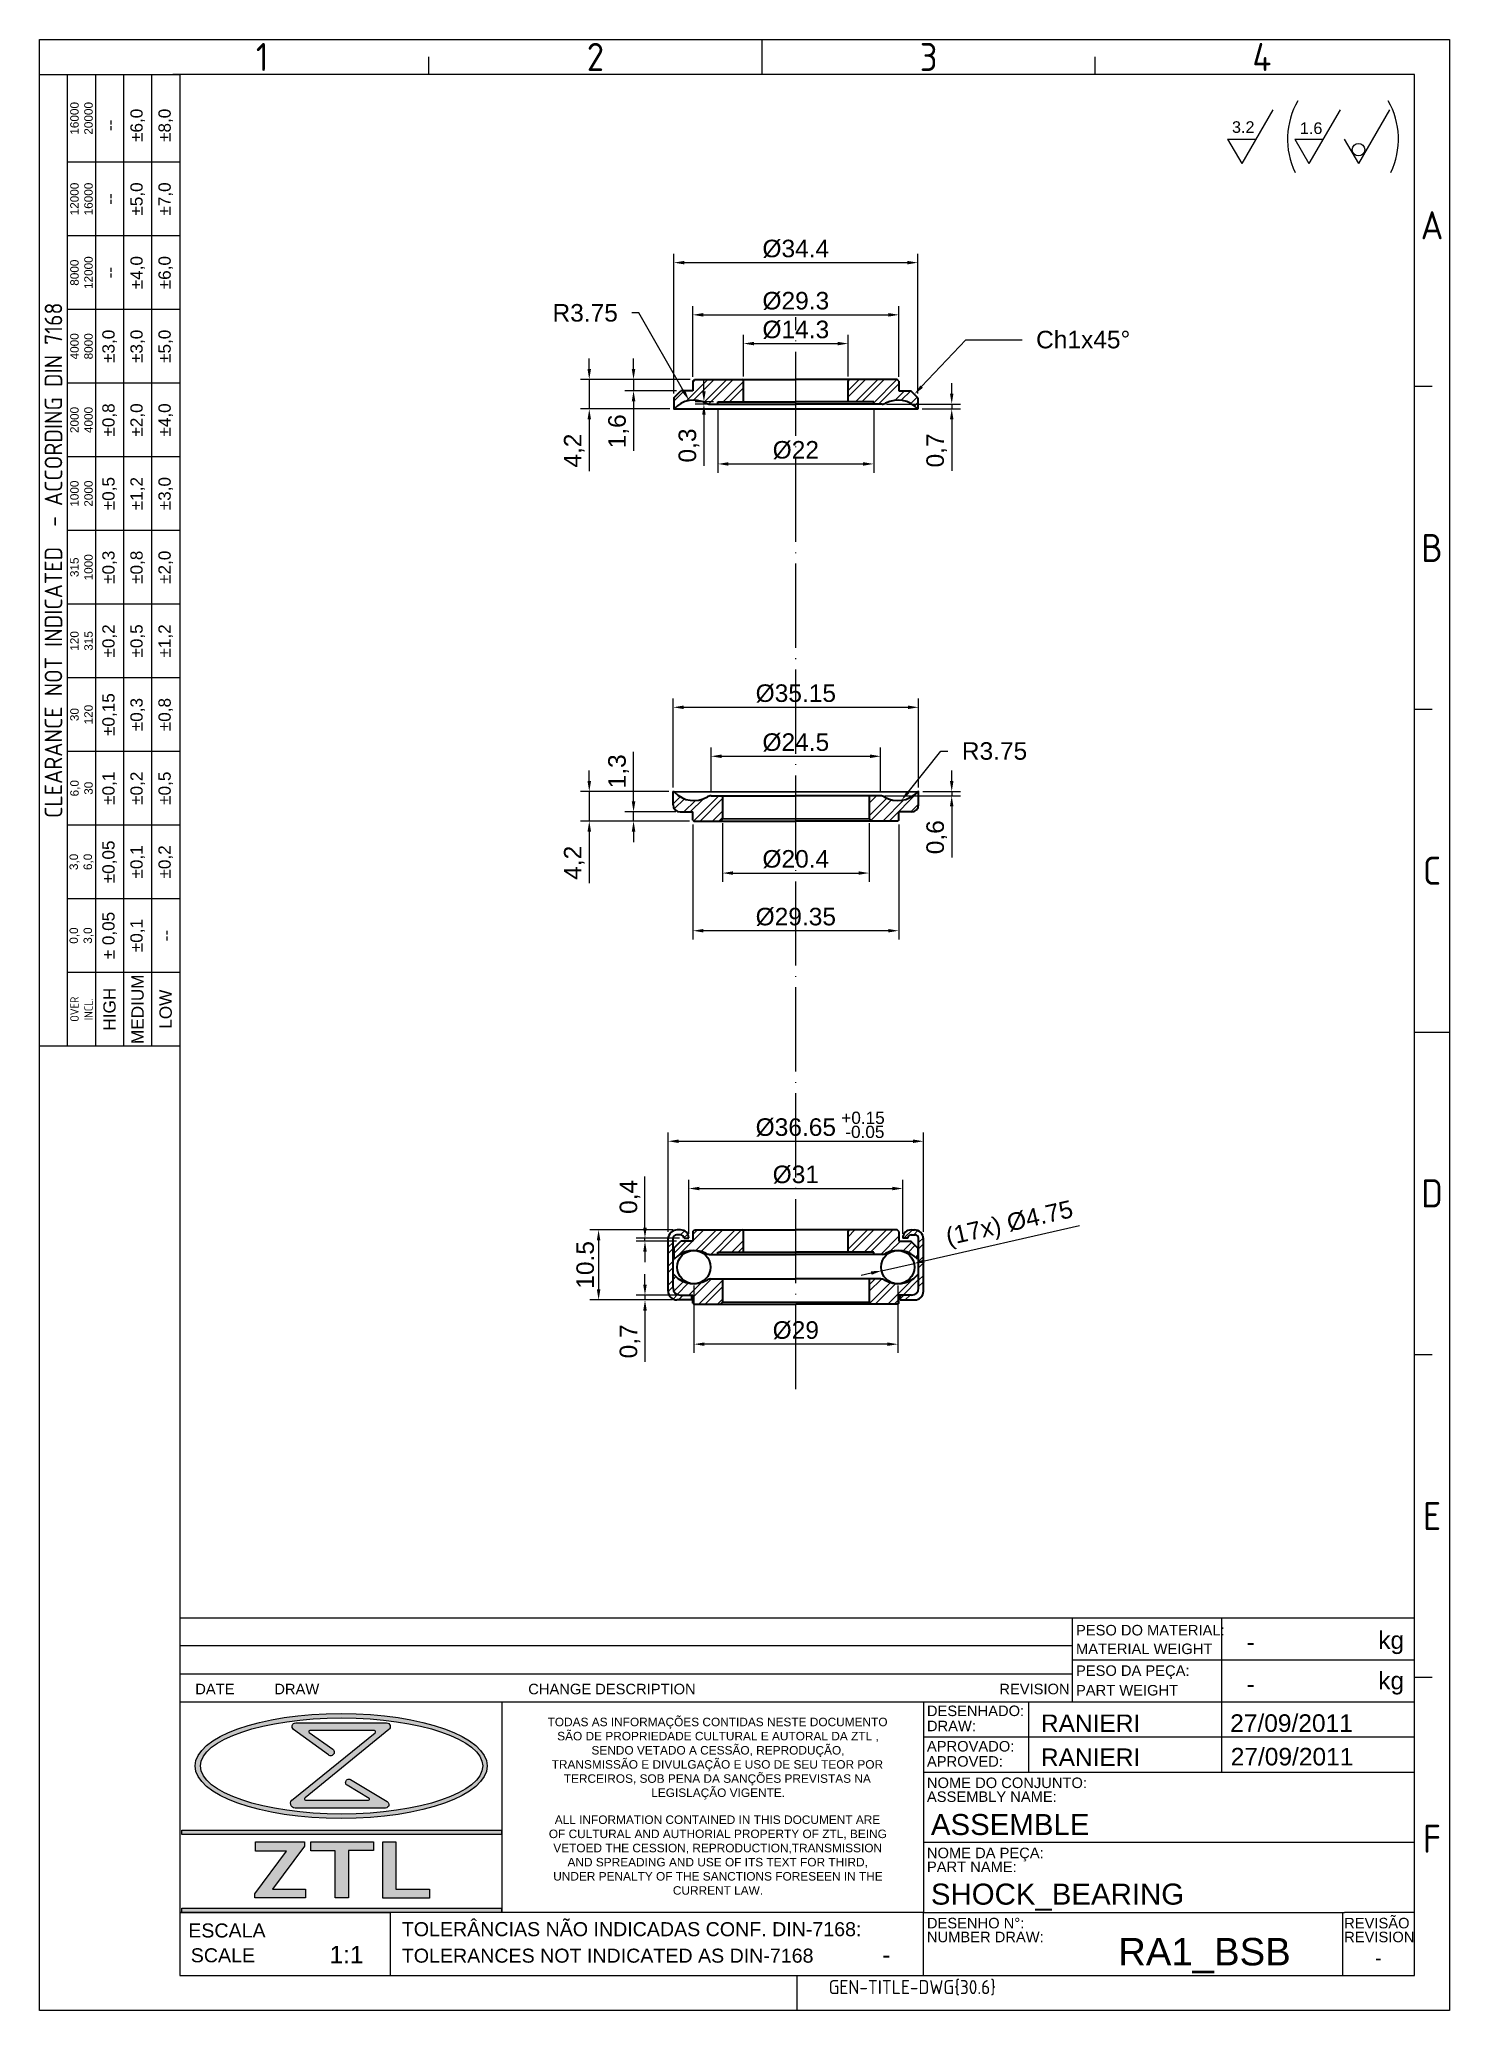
# Model space of a CAD drawing. Header units: millimetres. Extents: x 3311 to 3512, y 1102 to 1383.
import ezdxf
from ezdxf import colors
from ezdxf.entities.mleader import LeaderData, LeaderLine
from ezdxf.enums import TextEntityAlignment as Align
from ezdxf.math import Vec2, Vec3

# ---------------------------------------------------------------- set-up
doc = ezdxf.new("R2010")
doc.units = ezdxf.units.MM
doc.linetypes.add('ACAD_ISO04W100', pattern=[30, 24, -3, 0, -3])
for name, color, linetype, lineweight in [('AM_0', 7, 'Continuous', 40), ('AM_4', 1, 'ACAD_ISO04W100', 25), ('AM_5', 3, 'Continuous', 25), ('AM_7', 4, 'Continuous', 35)]:
    doc.layers.add(name, color=color, linetype=linetype, lineweight=lineweight)
doc.styles.add('ACISOTS', font='isocp.shx', dxfattribs={"height": 1})
doc.styles.get("Standard").update_dxf_attribs({"font": 'arial.ttf'})
doc.dimstyles.new('ISO-25', dxfattribs={"dimtxt": 2.5, "dimasz": 1.5, "dimexe": 1.25, "dimexo": 0.625, "dimtad": 1, "dimtxsty": 'Standard', "dimcen": 2.5, "dimadec": 0, "dimazin": 0, "dimtfac": 1, "dimtmove": 0, "dimatfit": 3, "dimfxl": 1, "dimarcsym": 0})

msp = doc.modelspace()

# ---------------------------------------------------------------- texts
at = {"color": 135, "lineweight": 25, "style": 'ACISOTS'}
for s, p in [('1', (3342.776, 1380.04)), ('2', (3390.276, 1380.04)), ('3', (3437.776, 1380.04)), ('4', (3485.276, 1380.04)), ('A', (3509.526, 1356.04)), ('B', (3509.526, 1310.04)), ('C', (3509.526, 1264.04)), ('D', (3509.526, 1218.04)), ('E', (3509.526, 1172.04)), ('F', (3509.526, 1126.04))]:
    msp.add_text(s, height=4, dxfattribs=at).set_placement(p, align=Align.MIDDLE)
for s, height, p in [('PESO DO MATERIAL:', 1.5, (3458.777, 1155.018)), ('kg', 2.5, (3501.858, 1153.1)), ('MATERIAL WEIGHT', 1.5, (3458.777, 1152.361)), ('PESO DA PEÇA:', 1.5, (3458.777, 1149.253)), ('kg', 2.5, (3501.858, 1147.332)), ('DATE', 1.5, (3333.241, 1146.629)), ('DRAW', 1.5, (3344.509, 1146.629)), ('CHANGE DESCRIPTION', 1.5, (3380.703, 1146.629)), ('REVISION', 1.5, (3447.852, 1146.629)), ('PART WEIGHT', 1.5, (3458.777, 1146.454)), ('DESENHADO:', 1.5, (3437.529, 1143.52)), ('DRAW:', 1.5, (3437.529, 1141.363)), ('APROVADO:', 1.5, (3437.529, 1138.469)), ('APROVED:', 1.5, (3437.529, 1136.311)), ('ASSEMBLY NAME:', 1.5, (3437.529, 1131.284)), ('NOME DO CONJUNTO:', 1.5, (3437.529, 1133.259)), ('NOME DA PEÇA:', 1.5, (3437.529, 1123.259)), ('PART NAME:', 1.5, (3437.529, 1121.284)), ('ESCALA', 2, (3332.238, 1111.958)), ('TOLERÂNCIAS NÃO INDICADAS CONF. DIN-7168:', 2, (3362.682, 1112.144)), ('DESENHO N%%d:', 1.5, (3437.529, 1113.259)), ('NUMBER DRAW:', 1.5, (3437.529, 1111.284)), ('REVISÃO', 1.5, (3497.002, 1113.259)), ('REVISION', 1.5, (3497.002, 1111.284)), ('SCALE', 2, (3332.599, 1108.424)), ('TOLERANCES NOT INDICATED AS DIN-7168', 2, (3362.682, 1108.369))]:
    msp.add_text(s, height=height).set_placement(p)
at = {"color": 135, "lineweight": 25, "attachment_point": 5, "rotation": 90}
for s, insert, char_height, width in [('16000\\P20000', (3317.026, 1371.29), 1.2, 12.5), ('±6,0', (3325.026, 1370.29), 1.75, 10.5), ('±8,0', (3329.026, 1370.29), 1.75, 10.5), ('--', (3321.026, 1370.29), 1.75, 10.5), ('12000\\P16000', (3317.026, 1359.79), 1.2, 10.5), ('--', (3321.026, 1359.79), 1.75, 10.5), ('±5,0', (3325.026, 1359.79), 1.75, 10.5), ('±7,0', (3329.026, 1359.79), 1.75, 10.5), ('8000\\P12000', (3317.026, 1349.29), 1.2, 10.5), ('--', (3321.026, 1349.29), 1.75, 10.5), ('±4,0', (3325.026, 1349.29), 1.75, 10.5), ('±6,0', (3329.026, 1349.29), 1.75, 10.5), ('{\\Fisocp.shx|c0;CLEARANCE NOT INDICATED  - ACCORDING DIN 7168}', (3313.026, 1308.29), 2.5, 138.5), ('4000\\P8000', (3317.026, 1338.79), 1.2, 10.5), ('±3,0', (3321.026, 1338.79), 1.75, 10.5), ('±3,0', (3325.026, 1338.79), 1.75, 10.5), ('±5,0', (3329.026, 1338.79), 1.75, 10.5), ('2000\\P4000', (3317.026, 1328.29), 1.2, 10.5), ('±0,8', (3321.026, 1328.29), 1.75, 10.5), ('±2,0', (3325.026, 1328.29), 1.75, 10.5), ('±4,0', (3329.026, 1328.29), 1.75, 10.5), ('1000\\P2000', (3317.026, 1317.79), 1.2, 10.5), ('±0,5', (3321.026, 1317.79), 1.75, 10.5), ('±1,2', (3325.026, 1317.79), 1.75, 10.5), ('±3,0', (3329.026, 1317.79), 1.75, 10.5), ('±0,3', (3321.026, 1307.29), 1.75, 10.5), ('±0,8', (3325.026, 1307.29), 1.75, 10.5), ('±2,0', (3329.026, 1307.29), 1.75, 10.5), ('315\\P1000', (3317.026, 1307.29), 1.2, 10.5), ('±0,2', (3321.026, 1296.79), 1.75, 10.5), ('±0,5', (3325.026, 1296.79), 1.75, 10.5), ('±1,2', (3329.026, 1296.79), 1.75, 10.5), ('120\\P315', (3317.026, 1296.79), 1.2, 10.5), ('30\\P120', (3317.026, 1286.29), 1.2, 10.5), ('±0,15', (3321.026, 1286.29), 1.75, 10.5), ('±0,3', (3325.026, 1286.29), 1.75, 10.5), ('±0,8', (3329.026, 1286.29), 1.75, 10.5), ('6,0\\P30', (3317.026, 1275.79), 1.2, 10.5), ('±0,1', (3321.026, 1275.79), 1.75, 10.5), ('±0,2', (3325.026, 1275.79), 1.75, 10.5), ('±0,5', (3329.026, 1275.79), 1.75, 10.5), ('±0,05', (3321.026, 1265.29), 1.75, 10.5), ('±0,1', (3325.026, 1265.29), 1.75, 10.5), ('±0,2', (3329.026, 1265.29), 1.75, 10.5), ('3,0\\P6,0', (3317.026, 1265.29), 1.2, 10.5), ('± 0,05', (3321.026, 1254.79), 1.75, 10.5), ('\\pt4.79529;±0,1', (3325.026, 1254.79), 1.75, 10.5), ('0,0\\P3,0', (3317.026, 1254.79), 1.2, 10.5), ('--', (3329.026, 1254.79), 1.75, 10.5), ('MEDIUM', (3325.026, 1244.29), 1.75, 10.5), ('{\\Fisocp.shx|c0;OVER\\PINCL.}', (3317.026, 1244.29), 1.2, 10.5), ('HIGH', (3321.026, 1244.29), 1.75, 10.5), ('LOW', (3329.026, 1244.29), 1.75, 10.5)]:
    msp.add_mtext(s, dxfattribs=dict(at, insert=insert, char_height=char_height, width=width))
at = {"linetype": 'Continuous', "char_height": 1.21, "attachment_point": 1}
for s, insert in [('\\pi-0.030453;TODAS AS INFORMAÇÕES CONTIDAS NESTE DOCUMENTO \\P\\pi1.3368;SÃO DE PROPRIEDADE CULTURAL E AUTORAL DA ZTL , \\P\\pi6.2214;SENDO VETADO A CESSÃO, REPRODUÇÃO, \\P\\pi0.5502;TRANSMISSÃO E DIVULGAÇÃO E USO DE SEU TEOR POR \\P\\pi2.2748;TERCEIROS, SOB PENA DA SANÇÕES PREVISTAS NA \\P\\pi14.743;LEGISLAÇÃO VIGENTE.', (3383.491, 1143.288)), ('\\pi0.99054;ALL INFORMATION CONTAINED IN THIS DOCUMENT ARE \\P\\pi0.14494;OF CULTURAL AND AUTHORIAL PROPERTY OF ZTL, BEING  \\P\\pi0.78254;VETOED THE CESSION, REPRODUCTION,TRANSMISSION \\P\\pi2.8043;AND SPREADING AND USE OF ITS TEXT FOR THIRD, \\P\\pi0.77387;UNDER PENALTY OF THE SANCTIONS FORESEEN IN THE \\P\\pi17.825;CURRENT LAW.', (3383.491, 1129.355))]:
    msp.add_mtext_dynamic_manual_height_columns(s, width=48.28462, gutter_width=12.5, heights=[0], dxfattribs=dict(at, insert=insert))
for p in [(3483.087, 1154.067), (3483.087, 1148.117)]:
    msp.add_attdef('-', text='', height=2.5).set_placement(p, align=Align.MIDDLE_LEFT)
for tag, p, height in [('RANIERI', (3453.778, 1141.245), 2.5), ('27/09/2011', (3480.755, 1141.274), 2.5), ('RANIERI', (3453.776, 1136.407), 2.5), ('27/09/2011', (3480.835, 1136.49), 2.5), ('ASSEMBLE', (3438.094, 1126.564), 3), ('SHOCK_BEARING', (3438.094, 1116.64), 3), ('RA1_BSB', (3464.788, 1107.981), 3.911)]:
    msp.add_attdef(tag, p, '', height=height)
for tag, height, p in [('1:1', 2.5, (3354.801, 1109.518)), ('-', 2.5, (3431.734, 1109.518)), ('-', 1.956, (3501.884, 1109.029))]:
    msp.add_attdef(tag, text='', height=height).set_placement(p, align=Align.MIDDLE_CENTER)
at = {"color": 135, "style": 'ACISOTS'}
msp.add_attdef('GEN-TITLE-DWG{30.6}', (3423.529, 1103.886), '', height=2, dxfattribs=at)
at = {"layer": 'AM_5', "attachment_point": 1}
for s, width, insert, char_height in [('3.2', 18.23779, (3481.009, 1370.873), 1.656), ('1.6', 18.23779, (3490.682, 1370.713), 1.656), ('+0.15', 6.70262, (3425.325, 1229.687), 1.75), ('-0.05', 6.70262, (3425.898, 1227.686), 1.75)]:
    msp.add_mtext_dynamic_manual_height_columns(s, width=width, gutter_width=12.5, heights=[0], dxfattribs=dict(at, insert=insert, char_height=char_height))

# ---------------------------------------------------------------- blocks, each defined once
blk = doc.blocks.new('*D11')
at = {"layer": 'AM_5', "color": 0, "lineweight": -2}
for p, q in [((3401.44, 1332.08), (3401.44, 1351.97)), ((3436.24, 1332.08), (3436.24, 1351.97)), ((3402.94, 1350.72), (3434.74, 1350.72))]:
    blk.add_line(p, q, dxfattribs=at)
at = {"layer": 'AM_5', "color": 0}
for points in [[(3402.94, 1350.97), (3402.94, 1350.47), (3401.44, 1350.72)], [(3434.74, 1350.97), (3434.74, 1350.47), (3436.24, 1350.72)]]:
    blk.add_solid(points, dxfattribs=at)
at = {"layer": 'Defpoints', "color": 0}
for p in [(3436.24, 1350.72), (3401.44, 1331.46), (3436.24, 1331.46)]:
    blk.add_point(p, dxfattribs=at)
at = {"layer": 'AM_5', "color": 0, "insert": (3418.84, 1352.69), "char_height": 2.5, "attachment_point": 5}
blk.add_mtext('%%C34.4', dxfattribs=at)
blk = doc.blocks.new('*D12')
at = {"layer": 'AM_5', "color": 0, "lineweight": -2}
for p, q in [((3404.14, 1334.43), (3404.14, 1344.53)), ((3405.64, 1343.28), (3432.04, 1343.28)), ((3433.54, 1334.43), (3433.54, 1344.53))]:
    blk.add_line(p, q, dxfattribs=at)
at = {"layer": 'AM_5', "color": 0}
for points in [[(3405.64, 1343.53), (3405.64, 1343.03), (3404.14, 1343.28)], [(3432.04, 1343.53), (3432.04, 1343.03), (3433.54, 1343.28)]]:
    blk.add_solid(points, dxfattribs=at)
at = {"layer": 'Defpoints', "color": 0}
for p in [(3433.54, 1343.28), (3404.14, 1333.81), (3433.54, 1333.81)]:
    blk.add_point(p, dxfattribs=at)
at = {"layer": 'AM_5', "color": 0, "insert": (3418.84, 1345.25), "char_height": 2.5, "attachment_point": 5}
blk.add_mtext('%%C29.3', dxfattribs=at)
blk = doc.blocks.new('*D14')
at = {"layer": 'AM_5', "color": 0, "lineweight": -2}
for p, q in [((3389.4, 1335.56), (3389.4, 1337.06)), ((3403.77, 1334.06), (3388.15, 1334.06)), ((3389.4, 1334.06), (3389.4, 1329.86)), ((3400.87, 1329.86), (3388.15, 1329.86)), ((3389.4, 1328.36), (3389.4, 1320.98))]:
    blk.add_line(p, q, dxfattribs=at)
at = {"layer": 'AM_5', "color": 0}
for points in [[(3389.15, 1335.56), (3389.65, 1335.56), (3389.4, 1334.06)], [(3389.15, 1328.36), (3389.65, 1328.36), (3389.4, 1329.86)]]:
    blk.add_solid(points, dxfattribs=at)
at = {"layer": 'Defpoints', "color": 0}
for p in [(3404.39, 1334.06), (3389.4, 1329.86), (3401.5, 1329.86)]:
    blk.add_point(p, dxfattribs=at)
at = {"layer": 'AM_5', "color": 0, "insert": (3387.27, 1323.92), "char_height": 2.5, "attachment_point": 5, "rotation": 90}
blk.add_mtext('4,2', dxfattribs=at)
blk = doc.blocks.new('*D15')
at = {"layer": 'AM_5', "color": 0, "lineweight": -2}
for p, q in [((3395.71, 1335.56), (3395.71, 1337.06)), ((3403.77, 1334.06), (3394.46, 1334.06)), ((3401.82, 1332.46), (3394.46, 1332.46)), ((3395.71, 1334.06), (3395.71, 1332.46)), ((3395.71, 1330.96), (3395.71, 1323.89))]:
    blk.add_line(p, q, dxfattribs=at)
at = {"layer": 'AM_5', "color": 0}
for points in [[(3395.46, 1335.56), (3395.96, 1335.56), (3395.71, 1334.06)], [(3395.46, 1330.96), (3395.96, 1330.96), (3395.71, 1332.46)]]:
    blk.add_solid(points, dxfattribs=at)
at = {"layer": 'Defpoints', "color": 0}
for p in [(3395.71, 1332.46), (3402.44, 1332.46), (3404.39, 1334.06)]:
    blk.add_point(p, dxfattribs=at)
at = {"layer": 'AM_5', "color": 0, "insert": (3393.58, 1326.67), "char_height": 2.5, "attachment_point": 5, "rotation": 90}
blk.add_mtext('1,6', dxfattribs=at)
blk = doc.blocks.new('*D16')
at = {"layer": 'AM_5', "color": 0, "lineweight": -2}
for p, q in [((3407.74, 1329.93), (3407.74, 1320.77)), ((3429.94, 1329.93), (3429.94, 1320.77)), ((3409.24, 1322.02), (3428.44, 1322.02))]:
    blk.add_line(p, q, dxfattribs=at)
at = {"layer": 'AM_5', "color": 0}
for points in [[(3409.24, 1322.27), (3409.24, 1321.77), (3407.74, 1322.02)], [(3428.44, 1322.27), (3428.44, 1321.77), (3429.94, 1322.02)]]:
    blk.add_solid(points, dxfattribs=at)
at = {"layer": 'Defpoints', "color": 0}
for p in [(3407.74, 1330.56), (3429.94, 1330.56), (3429.94, 1322.02)]:
    blk.add_point(p, dxfattribs=at)
at = {"layer": 'AM_5', "color": 0, "insert": (3418.84, 1323.99), "char_height": 2.5, "attachment_point": 5}
blk.add_mtext('%%C22', dxfattribs=at)
blk = doc.blocks.new('*D17')
at = {"layer": 'AM_5', "color": 0, "lineweight": -2}
for p, q in [((3405.74, 1332.36), (3405.74, 1333.86)), ((3407.12, 1330.86), (3404.49, 1330.86)), ((3407.12, 1330.56), (3404.49, 1330.56)), ((3405.74, 1330.86), (3405.74, 1330.56)), ((3405.74, 1329.06), (3405.74, 1321.75))]:
    blk.add_line(p, q, dxfattribs=at)
at = {"layer": 'AM_5', "color": 0}
for points in [[(3405.49, 1332.36), (3405.99, 1332.36), (3405.74, 1330.86)], [(3405.49, 1329.06), (3405.99, 1329.06), (3405.74, 1330.56)]]:
    blk.add_solid(points, dxfattribs=at)
at = {"layer": 'Defpoints', "color": 0}
for p in [(3405.74, 1330.56), (3407.74, 1330.86), (3407.74, 1330.56)]:
    blk.add_point(p, dxfattribs=at)
at = {"layer": 'AM_5', "color": 0, "insert": (3403.61, 1324.65), "char_height": 2.5, "attachment_point": 5, "rotation": 90}
blk.add_mtext('0,3', dxfattribs=at)
blk = doc.blocks.new('*D18')
at = {"layer": 'AM_5', "color": 0, "lineweight": -2}
for p, q in [((3441.06, 1332.06), (3441.06, 1333.56)), ((3431.75, 1330.56), (3442.31, 1330.56)), ((3436.84, 1329.86), (3442.31, 1329.86)), ((3441.06, 1330.56), (3441.06, 1329.86)), ((3441.06, 1328.36), (3441.06, 1321.05))]:
    blk.add_line(p, q, dxfattribs=at)
at = {"layer": 'AM_5', "color": 0}
for points in [[(3440.81, 1332.06), (3441.31, 1332.06), (3441.06, 1330.56)], [(3440.81, 1328.36), (3441.31, 1328.36), (3441.06, 1329.86)]]:
    blk.add_solid(points, dxfattribs=at)
at = {"layer": 'Defpoints', "color": 0}
for p in [(3431.13, 1330.56), (3436.21, 1329.86), (3441.06, 1329.86)]:
    blk.add_point(p, dxfattribs=at)
at = {"layer": 'AM_5', "color": 0, "insert": (3438.93, 1323.95), "char_height": 2.5, "attachment_point": 5, "rotation": 90}
blk.add_mtext('0,7', dxfattribs=at)
blk = doc.blocks.new('*D19')
at = {"layer": 'AM_5', "color": 0, "lineweight": -2}
for p, q in [((3401.34, 1275.91), (3401.34, 1288.58)), ((3402.84, 1287.33), (3434.84, 1287.33)), ((3436.34, 1275.91), (3436.34, 1288.58))]:
    blk.add_line(p, q, dxfattribs=at)
at = {"layer": 'AM_5', "color": 0}
for points in [[(3402.84, 1287.58), (3402.84, 1287.08), (3401.34, 1287.33)], [(3434.84, 1287.58), (3434.84, 1287.08), (3436.34, 1287.33)]]:
    blk.add_solid(points, dxfattribs=at)
at = {"layer": 'Defpoints', "color": 0}
for p in [(3436.34, 1287.33), (3401.34, 1275.28), (3436.34, 1275.28)]:
    blk.add_point(p, dxfattribs=at)
at = {"layer": 'AM_5', "color": 0, "insert": (3418.84, 1289.3), "char_height": 2.5, "attachment_point": 5}
blk.add_mtext('%%C35.15', dxfattribs=at)
blk = doc.blocks.new('*D20')
at = {"layer": 'AM_5', "color": 0, "lineweight": -2}
for p, q in [((3406.76, 1275.34), (3406.76, 1281.6)), ((3430.93, 1275.34), (3430.93, 1281.6)), ((3408.26, 1280.35), (3429.43, 1280.35))]:
    blk.add_line(p, q, dxfattribs=at)
at = {"layer": 'AM_5', "color": 0}
for points in [[(3408.26, 1280.6), (3408.26, 1280.1), (3406.76, 1280.35)], [(3429.43, 1280.6), (3429.43, 1280.1), (3430.93, 1280.35)]]:
    blk.add_solid(points, dxfattribs=at)
at = {"layer": 'Defpoints', "color": 0}
for p in [(3430.93, 1280.35), (3406.76, 1274.71), (3430.93, 1274.71)]:
    blk.add_point(p, dxfattribs=at)
at = {"layer": 'AM_5', "color": 0, "insert": (3418.84, 1282.32), "char_height": 2.5, "attachment_point": 5}
blk.add_mtext('%%C24.5', dxfattribs=at)
blk = doc.blocks.new('*D22')
at = {"layer": 'AM_5', "color": 0, "lineweight": -2}
for p, q in [((3404.17, 1270.64), (3404.17, 1254.23)), ((3433.52, 1270.64), (3433.52, 1254.23)), ((3432.02, 1255.48), (3405.67, 1255.48))]:
    blk.add_line(p, q, dxfattribs=at)
at = {"layer": 'AM_5', "color": 0}
for points in [[(3405.67, 1255.73), (3405.67, 1255.23), (3404.17, 1255.48)], [(3432.02, 1255.73), (3432.02, 1255.23), (3433.52, 1255.48)]]:
    blk.add_solid(points, dxfattribs=at)
at = {"layer": 'Defpoints', "color": 0}
for p in [(3404.17, 1271.26), (3433.52, 1271.26), (3404.17, 1255.48)]:
    blk.add_point(p, dxfattribs=at)
at = {"layer": 'AM_5', "color": 0, "insert": (3418.84, 1257.45), "char_height": 2.5, "attachment_point": 5}
blk.add_mtext('%%C29.35', dxfattribs=at)
blk = doc.blocks.new('*D23')
at = {"layer": 'AM_5', "color": 0, "lineweight": -2}
for p, q in [((3441.06, 1276.81), (3441.06, 1278.31)), ((3431.55, 1274.71), (3442.31, 1274.71)), ((3436.94, 1275.31), (3442.31, 1275.31)), ((3441.06, 1275.31), (3441.06, 1274.71)), ((3441.06, 1273.21), (3441.06, 1265.91))]:
    blk.add_line(p, q, dxfattribs=at)
at = {"layer": 'AM_5', "color": 0}
for points in [[(3440.81, 1276.81), (3441.31, 1276.81), (3441.06, 1275.31)], [(3440.81, 1273.21), (3441.31, 1273.21), (3441.06, 1274.71)]]:
    blk.add_solid(points, dxfattribs=at)
at = {"layer": 'Defpoints', "color": 0}
for p in [(3430.93, 1274.71), (3436.31, 1275.31), (3441.06, 1274.71)]:
    blk.add_point(p, dxfattribs=at)
at = {"layer": 'AM_5', "color": 0, "insert": (3438.93, 1268.81), "char_height": 2.5, "attachment_point": 5, "rotation": 90}
blk.add_mtext('0,6', dxfattribs=at)
blk = doc.blocks.new('*D24')
at = {"layer": 'AM_5', "color": 0, "lineweight": -2}
for p, q in [((3395.71, 1273.91), (3395.71, 1280.98)), ((3401.72, 1272.41), (3394.46, 1272.41)), ((3403.69, 1271.11), (3394.46, 1271.11)), ((3395.71, 1271.11), (3395.71, 1272.41)), ((3395.71, 1269.61), (3395.71, 1268.11))]:
    blk.add_line(p, q, dxfattribs=at)
at = {"layer": 'AM_5', "color": 0}
for points in [[(3395.46, 1273.91), (3395.96, 1273.91), (3395.71, 1272.41)], [(3395.46, 1269.61), (3395.96, 1269.61), (3395.71, 1271.11)]]:
    blk.add_solid(points, dxfattribs=at)
at = {"layer": 'Defpoints', "color": 0}
for p in [(3395.71, 1272.41), (3402.34, 1272.41), (3404.32, 1271.11)]:
    blk.add_point(p, dxfattribs=at)
at = {"layer": 'AM_5', "color": 0, "insert": (3393.58, 1278.2), "char_height": 2.5, "attachment_point": 5, "rotation": 90}
blk.add_mtext('1,3', dxfattribs=at)
blk = doc.blocks.new('*D25')
at = {"layer": 'AM_5', "color": 0, "lineweight": -2}
for p, q in [((3389.4, 1276.81), (3389.4, 1278.31)), ((3400.75, 1275.31), (3388.15, 1275.31)), ((3389.4, 1275.31), (3389.4, 1271.11)), ((3403.69, 1271.11), (3388.15, 1271.11)), ((3389.4, 1269.61), (3389.4, 1262.24))]:
    blk.add_line(p, q, dxfattribs=at)
at = {"layer": 'AM_5', "color": 0}
for points in [[(3389.15, 1276.81), (3389.65, 1276.81), (3389.4, 1275.31)], [(3389.15, 1269.61), (3389.65, 1269.61), (3389.4, 1271.11)]]:
    blk.add_solid(points, dxfattribs=at)
at = {"layer": 'Defpoints', "color": 0}
for p in [(3401.37, 1275.31), (3389.4, 1271.11), (3404.32, 1271.11)]:
    blk.add_point(p, dxfattribs=at)
at = {"layer": 'AM_5', "color": 0, "insert": (3387.27, 1265.17), "char_height": 2.5, "attachment_point": 5, "rotation": 90}
blk.add_mtext('4,2', dxfattribs=at)
blk = doc.blocks.new('*D26')
at = {"layer": 'AM_5', "color": 0, "lineweight": -2}
for p, q in [((3400.64, 1212.56), (3400.64, 1226.72)), ((3402.14, 1225.47), (3435.54, 1225.47)), ((3437.04, 1212.56), (3437.04, 1226.72))]:
    blk.add_line(p, q, dxfattribs=at)
at = {"layer": 'AM_5', "color": 0}
for points in [[(3402.14, 1225.72), (3402.14, 1225.22), (3400.64, 1225.47)], [(3435.54, 1225.72), (3435.54, 1225.22), (3437.04, 1225.47)]]:
    blk.add_solid(points, dxfattribs=at)
at = {"layer": 'Defpoints', "color": 0}
for p in [(3437.04, 1225.47), (3400.64, 1211.94), (3437.04, 1211.94)]:
    blk.add_point(p, dxfattribs=at)
at = {"layer": 'AM_5', "color": 0, "insert": (3418.84, 1227.44), "char_height": 2.5, "attachment_point": 5}
blk.add_mtext('%%C36.65', dxfattribs=at)
blk = doc.blocks.new('*D28')
at = {"layer": 'AM_5', "color": 0, "lineweight": -2}
for p, q in [((3397.34, 1205.04), (3397.34, 1206.54)), ((3401.72, 1203.54), (3396.09, 1203.54)), ((3401.27, 1202.84), (3396.09, 1202.84)), ((3397.34, 1203.54), (3397.34, 1202.84)), ((3397.34, 1201.34), (3397.34, 1194.04))]:
    blk.add_line(p, q, dxfattribs=at)
at = {"layer": 'AM_5', "color": 0}
for points in [[(3397.09, 1205.04), (3397.59, 1205.04), (3397.34, 1203.54)], [(3397.09, 1201.34), (3397.59, 1201.34), (3397.34, 1202.84)]]:
    blk.add_solid(points, dxfattribs=at)
at = {"layer": 'Defpoints', "color": 0}
for p in [(3397.34, 1202.84), (3401.89, 1202.84), (3402.34, 1203.54)]:
    blk.add_point(p, dxfattribs=at)
at = {"layer": 'AM_5', "color": 0, "insert": (3395.21, 1196.94), "char_height": 2.5, "attachment_point": 5, "rotation": 90}
blk.add_mtext('0,7', dxfattribs=at)
blk = doc.blocks.new('*D29')
at = {"layer": 'AM_5', "color": 0, "lineweight": -2}
for p, q in [((3403.59, 1212.26), (3403.59, 1219.98)), ((3434.09, 1212.26), (3434.09, 1219.98)), ((3405.09, 1218.73), (3432.59, 1218.73))]:
    blk.add_line(p, q, dxfattribs=at)
at = {"layer": 'AM_5', "color": 0}
for points in [[(3405.09, 1218.98), (3405.09, 1218.48), (3403.59, 1218.73)], [(3432.59, 1218.98), (3432.59, 1218.48), (3434.09, 1218.73)]]:
    blk.add_solid(points, dxfattribs=at)
at = {"layer": 'Defpoints', "color": 0}
for p in [(3434.09, 1218.73), (3403.59, 1211.64), (3434.09, 1211.64)]:
    blk.add_point(p, dxfattribs=at)
at = {"layer": 'AM_5', "color": 0, "insert": (3418.84, 1220.7), "char_height": 2.5, "attachment_point": 5}
blk.add_mtext('%%C31', dxfattribs=at)
blk = doc.blocks.new('*D30')
at = {"layer": 'AM_5', "color": 0, "lineweight": -2}
for p, q in [((3397.34, 1213.14), (3397.34, 1220.43)), ((3402.27, 1211.64), (3396.09, 1211.64)), ((3401.82, 1211.24), (3396.09, 1211.24)), ((3397.34, 1211.24), (3397.34, 1211.64)), ((3397.34, 1209.74), (3397.34, 1208.24))]:
    blk.add_line(p, q, dxfattribs=at)
at = {"layer": 'AM_5', "color": 0}
for points in [[(3397.09, 1213.14), (3397.59, 1213.14), (3397.34, 1211.64)], [(3397.09, 1209.74), (3397.59, 1209.74), (3397.34, 1211.24)]]:
    blk.add_solid(points, dxfattribs=at)
at = {"layer": 'Defpoints', "color": 0}
for p in [(3397.34, 1211.24), (3402.44, 1211.24), (3402.89, 1211.64)]:
    blk.add_point(p, dxfattribs=at)
at = {"layer": 'AM_5', "color": 0, "insert": (3395.21, 1217.53), "char_height": 2.5, "attachment_point": 5, "rotation": 90}
blk.add_mtext('0,4', dxfattribs=at)
blk = doc.blocks.new('*D31')
at = {"layer": 'AM_5', "color": 0, "lineweight": -2}
for p, q in [((3459.29, 1213.41), (3437.16, 1208.39)), ((3429.6, 1206.67), (3428.14, 1206.34)), ((3431.06, 1207.01), (3435.69, 1208.06))]:
    blk.add_line(p, q, dxfattribs=at)
at = {"layer": 'AM_5', "color": 0}
for points in [[(3437.1, 1208.63), (3437.21, 1208.15), (3435.69, 1208.06)], [(3429.54, 1206.92), (3429.65, 1206.43), (3431.06, 1207.01)]]:
    blk.add_solid(points, dxfattribs=at)
at = {"layer": 'Defpoints', "color": 0}
for p in [(3431.06, 1207.01), (3435.69, 1208.06)]:
    blk.add_point(p, dxfattribs=at)
at = {"layer": 'AM_5', "color": 0, "insert": (3449.35, 1213.5), "char_height": 2.5, "attachment_point": 5, "rotation": 12.787}
blk.add_mtext('(17x) %%c4.75', dxfattribs=at)
blk = doc.blocks.new('*D32')
at = {"layer": 'AM_5', "color": 0, "lineweight": -2}
for p, q in [((3404.31, 1204.91), (3404.31, 1195.29)), ((3433.38, 1204.91), (3433.38, 1195.29)), ((3431.88, 1196.54), (3405.81, 1196.54))]:
    blk.add_line(p, q, dxfattribs=at)
at = {"layer": 'AM_5', "color": 0}
for points in [[(3405.81, 1196.79), (3405.81, 1196.29), (3404.31, 1196.54)], [(3431.88, 1196.79), (3431.88, 1196.29), (3433.38, 1196.54)]]:
    blk.add_solid(points, dxfattribs=at)
at = {"layer": 'Defpoints', "color": 0}
for p in [(3404.31, 1205.53), (3433.38, 1205.53), (3404.31, 1196.54)]:
    blk.add_point(p, dxfattribs=at)
at = {"layer": 'AM_5', "color": 0, "insert": (3418.84, 1198.51), "char_height": 2.5, "attachment_point": 5}
blk.add_mtext('%%C29', dxfattribs=at)
blk = doc.blocks.new('*D33')
at = {"layer": 'AM_5', "color": 0, "lineweight": -2}
for p, q in [((3411.39, 1334.48), (3411.39, 1340.43)), ((3426.29, 1334.48), (3426.29, 1340.43)), ((3412.89, 1339.18), (3424.79, 1339.18))]:
    blk.add_line(p, q, dxfattribs=at)
at = {"layer": 'AM_5', "color": 0}
for points in [[(3412.89, 1339.43), (3412.89, 1338.93), (3411.39, 1339.18)], [(3424.79, 1339.43), (3424.79, 1338.93), (3426.29, 1339.18)]]:
    blk.add_solid(points, dxfattribs=at)
at = {"layer": 'Defpoints', "color": 0}
for p in [(3426.29, 1339.18), (3411.39, 1333.86), (3426.29, 1333.86)]:
    blk.add_point(p, dxfattribs=at)
at = {"layer": 'AM_5', "color": 0, "insert": (3418.84, 1341.15), "char_height": 2.5, "attachment_point": 5}
blk.add_mtext('%%C14.3', dxfattribs=at)
blk = doc.blocks.new('*D34')
at = {"layer": 'AM_5', "color": 0, "lineweight": -2}
for p, q in [((3408.39, 1270.79), (3408.39, 1262.45)), ((3429.29, 1270.79), (3429.29, 1262.45)), ((3409.89, 1263.7), (3427.79, 1263.7))]:
    blk.add_line(p, q, dxfattribs=at)
at = {"layer": 'AM_5', "color": 0}
for points in [[(3409.89, 1263.95), (3409.89, 1263.45), (3408.39, 1263.7)], [(3427.79, 1263.95), (3427.79, 1263.45), (3429.29, 1263.7)]]:
    blk.add_solid(points, dxfattribs=at)
at = {"layer": 'Defpoints', "color": 0}
for p in [(3408.39, 1271.41), (3429.29, 1271.41), (3429.29, 1263.7)]:
    blk.add_point(p, dxfattribs=at)
at = {"layer": 'AM_5', "color": 0, "insert": (3418.84, 1265.68), "char_height": 2.5, "attachment_point": 5}
blk.add_mtext('%%C20.4', dxfattribs=at)
blk = doc.blocks.new('*D35')
at = {"layer": 'AM_5', "color": 0, "lineweight": -2}
for p, q in [((3401.32, 1212.84), (3389.48, 1212.84)), ((3390.73, 1211.34), (3390.73, 1204.34)), ((3401.27, 1202.84), (3389.48, 1202.84))]:
    blk.add_line(p, q, dxfattribs=at)
at = {"layer": 'AM_5', "color": 0}
for points in [[(3390.48, 1211.34), (3390.98, 1211.34), (3390.73, 1212.84)], [(3390.48, 1204.34), (3390.98, 1204.34), (3390.73, 1202.84)]]:
    blk.add_solid(points, dxfattribs=at)
at = {"layer": 'Defpoints', "color": 0}
for p in [(3401.94, 1212.84), (3390.73, 1202.84), (3401.89, 1202.84)]:
    blk.add_point(p, dxfattribs=at)
at = {"layer": 'AM_5', "color": 0, "insert": (3388.83, 1207.84), "char_height": 2.5, "attachment_point": 5, "rotation": 90}
blk.add_mtext('10.5', dxfattribs=at)

# ---------------------------------------------------------------- dimensions: what is measured, and where the dimension line sits
at = {"layer": 'AM_5'}
for base, p1, p2, text, picture, middle in [((3436.241, 1350.721), (3401.442, 1331.455), (3436.241, 1331.455), '%%C34.4', '*D11', (3418.841, 1352.692)), ((3433.541, 1343.275), (3404.142, 1333.805), (3433.541, 1333.805), '%%C29.3', '*D12', (3418.841, 1345.247)), ((3426.291, 1339.175), (3411.392, 1333.855), (3426.291, 1333.855), '%%C14.3', '*D33', (3418.841, 1341.146)), ((3429.941, 1322.016), (3407.742, 1330.555), (3429.941, 1330.555), '%%C22', '*D16', (3418.841, 1323.988)), ((3436.341, 1287.328), (3401.341, 1275.282), (3436.341, 1275.282), '%%C35.15', '*D19', (3418.841, 1289.3)), ((3430.927, 1280.352), (3406.755, 1274.712), (3430.927, 1274.712), '%%C24.5', '*D20', (3418.841, 1282.323)), ((3404.166, 1255.483), (3433.516, 1271.262), (3404.166, 1271.262), '%%C29.35', '*D22', (3418.841, 1257.454)), ((3429.291, 1263.705), (3408.391, 1271.412), (3429.291, 1271.412), '%%C20.4', '*D34', (3418.841, 1265.676)), ((3434.091, 1218.731), (3403.591, 1211.637), (3434.091, 1211.637), '%%C31', '*D29', (3418.841, 1220.703))]:
    dim = msp.add_linear_dim(base=base, p1=p1, p2=p2, text=text, dimstyle='ISO-25', dxfattribs=at)
    dim.commit()
    dim.dimension.update_dxf_attribs({"geometry": picture, "text_midpoint": middle})
for base, p1, p2, picture, middle in [((3389.397, 1329.856), (3404.392, 1334.055), (3401.496, 1329.856), '*D14', (3387.27, 1323.918)), ((3395.708, 1332.455), (3404.392, 1334.055), (3402.442, 1332.455), '*D15', (3393.58, 1326.673)), ((3405.739, 1330.555), (3407.742, 1330.855), (3407.742, 1330.555), '*D17', (3403.612, 1324.654)), ((3441.056, 1329.855), (3431.127, 1330.555), (3436.211, 1329.855), '*D18', (3438.929, 1323.954)), ((3395.708, 1272.412), (3404.316, 1271.112), (3402.341, 1272.412), '*D24', (3393.58, 1278.195)), ((3389.397, 1271.112), (3401.371, 1275.312), (3404.316, 1271.112), '*D25', (3387.27, 1265.174)), ((3441.056, 1274.712), (3436.311, 1275.312), (3430.927, 1274.712), '*D23', (3438.929, 1268.812)), ((3397.339, 1202.837), (3402.341, 1203.537), (3401.891, 1202.837), '*D28', (3395.211, 1196.936))]:
    dim = msp.add_linear_dim(base=base, p1=p1, p2=p2, angle=90, dimstyle='ISO-25', dxfattribs=at)
    dim.commit()
    dim.dimension.update_dxf_attribs({"geometry": picture, "text_midpoint": middle})
for base, p1, p2, text, picture, middle in [((3437.041, 1225.47), (3400.641, 1211.937), (3437.041, 1211.937), '%%C36.65', '*D26', (3418.841, 1225.47)), ((3404.306, 1196.539), (3433.377, 1205.532), (3404.306, 1205.532), '%%C29', '*D32', (3418.841, 1196.539))]:
    dim = msp.add_linear_dim(base=base, p1=p1, p2=p2, text=text, dimstyle='ISO-25', dxfattribs=at)
    dim.commit()
    dim.dimension.update_dxf_attribs({"geometry": picture, "text_midpoint": middle, "dimtype": 160})
dim = msp.add_linear_dim(base=(3397.339, 1211.239), p1=(3402.891, 1211.637), p2=(3402.442, 1211.239), angle=90, dimstyle='ISO-25', dxfattribs=at)
dim.commit()
dim.dimension.update_dxf_attribs({"geometry": '*D30', "text_midpoint": (3397.339, 1217.533), "dimtype": 160})
dim = msp.add_diameter_dim_2p(p1=(3431.061, 1207.006), p2=(3435.693, 1208.057), text='(17x) %%c4.75', dimstyle='ISO-25', dxfattribs=at)
dim.commit()
dim.dimension.update_dxf_attribs({"geometry": '*D31', "text_midpoint": (3449.858, 1211.272), "dimtype": 163})
dim = msp.add_linear_dim(base=(3390.734, 1202.837), p1=(3401.941, 1212.837), p2=(3401.891, 1202.837), angle=90, text='10.5', dimstyle='ISO-25', dxfattribs=at)
dim.commit()
dim.dimension.update_dxf_attribs({"geometry": '*D35', "text_midpoint": (3388.832, 1207.837)})

# ---------------------------------------------------------------- hatches: boundary and pattern name
h = msp.add_hatch(color=256)
edge = h.paths.add_edge_path()
edge.add_ellipse((3354.036, 1136.406), major_axis=(20.817, 0), ratio=0.3599074, start_angle=191.45916, end_angle=452.8175)
edge.add_ellipse((3354.036, 1136.406), major_axis=(20.817, 0), ratio=0.3599074, start_angle=92.8175, end_angle=191.45916)
edge = h.paths.add_edge_path(flags=16)
edge.add_ellipse((3354.1, 1136.406), major_axis=(20.11, 0), ratio=0.3406642, start_angle=93.06698, end_angle=371.45916)
edge.add_ellipse((3354.1, 1136.406), major_axis=(20.11, 0), ratio=0.3406642, start_angle=11.45916, end_angle=93.06698)
h = msp.add_hatch(color=256)
edge = h.paths.add_edge_path()
edge.add_line((3358.887, 1141.153), (3347.17, 1131.663))
edge.add_arc((3347.482, 1131.079), 0.662, 118.14094, 270)
edge.add_line((3347.482, 1130.417), (3360.368, 1130.417))
edge.add_arc((3360.352, 1130.905), 0.488, 271.96853, 418.91083)
edge.add_line((3360.604, 1131.323), (3355.386, 1134.47))
edge.add_arc((3355.139, 1134.064), 0.475, 58.66819, 238.80525)
edge.add_line((3354.893, 1133.658), (3358.01, 1131.77))
edge.add_arc((3357.941, 1131.672), 0.12, -90, 54.65447, ccw=False)
edge.add_line((3357.941, 1131.552), (3348.96, 1131.552))
edge.add_arc((3348.986, 1131.717), 0.167, 129.23635, 260.82262, ccw=False)
edge.add_line((3348.881, 1131.846), (3360.811, 1141.589))
edge.add_arc((3360.5, 1142.017), 0.529, 306.0702, 450)
edge.add_line((3360.5, 1142.546), (3347.563, 1142.546))
edge.add_arc((3347.543, 1142.034), 0.513, 87.72721, 233.74708)
edge.add_line((3347.239, 1141.62), (3352.209, 1137.976))
edge.add_arc((3352.529, 1138.394), 0.527, 232.47139, 414.7334)
edge.add_line((3352.834, 1138.824), (3349.485, 1141.191))
edge.add_arc((3349.552, 1141.319), 0.144, 90, 242.52347, ccw=False)
edge.add_line((3349.552, 1141.463), (3358.805, 1141.463))
edge.add_arc((3358.776, 1141.289), 0.176, -50.99642, 80.76554, ccw=False)
for points in [[(3331.308, 1126.637), (3376.9, 1126.637), (3376.9, 1127.242), (3331.308, 1127.242)], [(3341.737, 1118.191), (3341.737, 1117.592), (3348.93, 1117.592), (3348.93, 1118.857), (3344.268, 1118.857), (3348.797, 1124.982), (3348.797, 1125.581), (3341.803, 1125.581), (3341.803, 1124.25), (3346.233, 1124.25)], [(3349.729, 1124.316), (3353.193, 1124.316), (3353.193, 1117.592), (3355.091, 1117.592), (3355.091, 1124.383), (3358.655, 1124.383), (3358.655, 1125.581), (3349.729, 1125.581)], [(3366.648, 1117.559), (3366.648, 1118.857), (3361.819, 1118.857), (3361.819, 1125.581), (3359.954, 1125.581), (3359.954, 1117.559)], [(3376.9, 1116.144), (3331.308, 1116.144), (3331.308, 1115.54), (3376.9, 1115.54)]]:
    msp.add_hatch(color=256).paths.add_polyline_path(points)
at = {"layer": 'AM_7'}
h = msp.add_hatch(dxfattribs=at)
h.set_pattern_fill('ANSI32', color=256, scale=0.2, style=0)
h.set_pattern_definition([(45, (39.5388, 1.3185), (-1.3470384, 1.3470384), []), (45, (40.4368, 1.3185), (-1.3470384, 1.3470384), [])])
h.paths.add_polyline_path([(3404.392, 1334.055), (3404.142, 1333.805), (3404.142, 1332.455), (3402.442, 1332.455), (3401.442, 1331.455), (3401.442, 1329.885, 0.4142136), (3401.472, 1329.855, 0.024034), (3401.496, 1329.856, -0.3519399), (3406.125, 1330.653, 0.1117934), (3406.556, 1330.555), (3407.742, 1330.555), (3407.742, 1330.855), (3411.392, 1330.855), (3411.392, 1333.855, 0.4142136), (3411.192, 1334.055)])
h.paths.add_polyline_path([(3426.491, 1334.055, 0.4142136), (3426.291, 1333.855), (3426.291, 1330.855), (3429.941, 1330.855), (3429.941, 1330.555), (3431.127, 1330.555, 0.1117934), (3431.558, 1330.653, -0.3519391), (3436.189, 1329.865, 0.6901921), (3436.241, 1329.885), (3436.241, 1331.455), (3435.241, 1332.455), (3433.541, 1332.455), (3433.541, 1333.805), (3433.291, 1334.055)])
h = msp.add_hatch(dxfattribs=at)
h.set_pattern_fill('ANSI32', color=256, scale=0.2, style=0)
h.set_pattern_definition([(45, (0, -4.8543), (-1.3470384, 1.3470384), []), (45, (0.898, -4.8543), (-1.3470384, 1.3470384), [])])
h.paths.add_polyline_path([(3433.366, 1271.112), (3433.516, 1271.262), (3433.516, 1272.412), (3435.341, 1272.412, 0.4142136), (3436.341, 1273.412), (3436.341, 1275.282, 0.4142136), (3436.311, 1275.312, 0.2103167), (3436.127, 1275.232, -0.3551169), (3431.443, 1274.569, 0.1362805), (3430.927, 1274.712), (3429.291, 1274.712), (3429.291, 1271.412), (3429.591, 1271.112)])
h.paths.add_polyline_path([(3401.556, 1275.232, 0.2087342), (3401.373, 1275.312, 0.429518), (3401.341, 1275.282), (3401.341, 1273.412, 0.4142136), (3402.341, 1272.412), (3404.166, 1272.412), (3404.166, 1271.262), (3404.316, 1271.112), (3408.091, 1271.112), (3408.391, 1271.412), (3408.391, 1274.712), (3406.755, 1274.712, 0.1362805), (3406.24, 1274.569, -0.3551164)])
h = msp.add_hatch(dxfattribs=at)
h.set_pattern_fill('ANSI32', color=256, scale=0.2, style=0)
h.paths.add_polyline_path([(3435.741, 1212.837), (3435.291, 1212.837, 0.4142136), (3434.091, 1211.637), (3434.791, 1211.637, -0.4142136), (3435.291, 1212.137), (3435.841, 1212.137, -0.4142136), (3436.341, 1211.637), (3436.341, 1205.472), (3436.341, 1204.537, -0.4142136), (3435.341, 1203.537), (3433.691, 1203.537), (3433.691, 1202.837), (3435.791, 1202.837, 0.4142136), (3437.041, 1204.087), (3437.041, 1211.537, 0.4142136)])
h.paths.add_polyline_path([(3401.341, 1211.637, -0.4142136), (3401.841, 1212.137), (3402.391, 1212.137, -0.4142136), (3402.891, 1211.637), (3403.591, 1211.637, 0.4142136), (3402.391, 1212.837), (3401.941, 1212.837, 0.4142136), (3400.641, 1211.537), (3400.641, 1204.087, 0.4142136), (3401.891, 1202.837), (3403.991, 1202.837), (3403.991, 1203.537), (3402.341, 1203.537, -0.4142136), (3401.341, 1204.537), (3401.341, 1206.407)])
h = msp.add_hatch(dxfattribs=at)
h.set_pattern_fill('ANSI32', color=256, scale=0.2, style=0)
h.set_pattern_definition([(45, (3.0203, -44.4786), (-1.3470384, 1.3470384), []), (45, (3.9183, -44.4786), (-1.3470384, 1.3470384), [])])
h.paths.add_polyline_path([(3404.392, 1212.839), (3404.142, 1212.589), (3404.142, 1211.239), (3402.442, 1211.239), (3401.442, 1210.239), (3401.442, 1208.669, 0.4142136), (3401.472, 1208.639, 0.024034), (3401.496, 1208.64, -0.3519399), (3406.125, 1209.436, 0.1117934), (3406.556, 1209.339), (3407.742, 1209.339), (3407.742, 1209.639), (3411.392, 1209.639), (3411.392, 1212.639, 0.4142136), (3411.192, 1212.839)])
h.paths.add_polyline_path([(3408.391, 1205.837), (3406.755, 1205.837, 0.1362805), (3406.24, 1205.694, -0.3551164), (3401.556, 1206.357, 0.2087342), (3401.373, 1206.437, 0.429518), (3401.341, 1206.407), (3401.341, 1205.472), (3401.341, 1204.537, 0.4142136), (3402.341, 1203.537), (3404.166, 1203.537), (3404.166, 1202.387), (3404.316, 1202.237), (3408.091, 1202.237), (3408.391, 1202.537)])
h.paths.add_polyline_path([(3431.443, 1205.694, 0.1362805), (3430.927, 1205.837), (3429.291, 1205.837), (3429.291, 1202.537), (3429.591, 1202.237), (3433.366, 1202.237), (3433.516, 1202.387), (3433.516, 1203.537), (3435.341, 1203.537, 0.4142136), (3436.341, 1204.537), (3436.341, 1206.407, 0.4142136), (3436.311, 1206.437, 0.2103167), (3436.127, 1206.357, -0.3551169)])
h.paths.add_polyline_path([(3426.491, 1212.839, 0.4142136), (3426.291, 1212.639), (3426.291, 1209.639), (3429.941, 1209.639), (3429.941, 1209.339), (3431.127, 1209.339, 0.1117934), (3431.558, 1209.436, -0.3519391), (3436.189, 1208.649, 0.6901921), (3436.241, 1208.669), (3436.241, 1210.239), (3435.241, 1211.239), (3433.541, 1211.239), (3433.541, 1212.589), (3433.291, 1212.839)])

# ---------------------------------------------------------------- linework, layer by layer
at = {"color": 135, "lineweight": 25}
for p, q in [((3311.026, 1101.54), (3311.026, 1382.54)), ((3311.026, 1382.54), (3512.026, 1382.54)), ((3414.026, 1377.54), (3414.026, 1382.54)), ((3512.026, 1382.54), (3512.026, 1101.54)), ((3366.526, 1377.54), (3366.526, 1380.04)), ((3461.526, 1377.54), (3461.526, 1380.04)), ((3315.026, 1239.04), (3315.026, 1377.54)), ((3319.026, 1377.54), (3319.026, 1239.04)), ((3323.026, 1377.54), (3323.026, 1239.04)), ((3327.026, 1239.04), (3327.026, 1377.54)), ((3331.026, 1365.04), (3315.026, 1365.04)), ((3331.026, 1354.54), (3315.026, 1354.54)), ((3331.026, 1344.04), (3315.026, 1344.04)), ((3331.026, 1333.54), (3315.026, 1333.54)), ((3509.526, 1333.04), (3507.026, 1333.04)), ((3331.026, 1323.04), (3315.026, 1323.04)), ((3331.026, 1312.54), (3315.026, 1312.54)), ((3331.026, 1302.04), (3315.026, 1302.04)), ((3331.026, 1291.54), (3315.026, 1291.54)), ((3509.526, 1287.04), (3507.026, 1287.04)), ((3331.026, 1281.04), (3315.026, 1281.04)), ((3331.026, 1270.54), (3315.026, 1270.54)), ((3331.026, 1260.04), (3315.026, 1260.04)), ((3331.026, 1249.54), (3315.026, 1249.54)), ((3507.026, 1241.04), (3512.026, 1241.04)), ((3509.526, 1195.04), (3507.026, 1195.04)), ((3509.526, 1149.04), (3507.026, 1149.04)), ((3419.026, 1101.54), (3419.026, 1106.54)), ((3512.026, 1101.54), (3311.026, 1101.54))]:
    msp.add_line(p, q, dxfattribs=at)
for p, q in [((3507.026, 1377.54), (3330.026, 1377.54)), ((3331.026, 1377.54), (3331.026, 1106.54)), ((3507.026, 1106.54), (3507.026, 1377.54)), ((3331.026, 1157.54), (3507.026, 1157.54)), ((3331.026, 1157.54), (3331.026, 1106.54)), ((3331.026, 1157.54), (3458.273, 1157.54)), ((3458.273, 1145.54), (3458.273, 1157.54)), ((3479.526, 1157.54), (3479.526, 1151.54)), ((3507.026, 1106.54), (3507.026, 1157.54)), ((3458.273, 1153.54), (3331.026, 1153.54)), ((3331.026, 1149.54), (3458.273, 1149.54)), ((3458.273, 1151.54), (3507.026, 1151.54)), ((3479.526, 1151.54), (3479.526, 1145.54)), ((3331.026, 1145.54), (3437.026, 1145.54)), ((3376.959, 1145.54), (3376.959, 1115.54)), ((3437.026, 1145.54), (3437.026, 1126.54)), ((3437.026, 1145.54), (3507.026, 1145.54)), ((3452.026, 1145.54), (3452.026, 1135.54)), ((3479.526, 1145.54), (3479.526, 1135.54)), ((3347.563, 1142.546), (3360.5, 1142.546)), ((3437.026, 1140.54), (3507.026, 1140.54)), ((3437.026, 1135.54), (3507.026, 1135.54)), ((3331.308, 1126.637), (3331.308, 1127.242)), ((3331.308, 1127.242), (3376.9, 1127.242)), ((3376.9, 1127.242), (3376.9, 1126.637)), ((3376.9, 1126.637), (3331.308, 1126.637)), ((3341.737, 1118.191), (3346.233, 1124.25)), ((3341.803, 1124.25), (3341.803, 1125.581)), ((3341.803, 1125.581), (3348.797, 1125.581)), ((3346.233, 1124.25), (3341.803, 1124.25)), ((3348.797, 1124.982), (3344.268, 1118.857)), ((3348.797, 1125.581), (3348.797, 1124.982)), ((3349.729, 1124.316), (3349.729, 1125.581)), ((3349.729, 1125.581), (3358.655, 1125.581)), ((3353.193, 1124.316), (3349.729, 1124.316)), ((3353.193, 1117.592), (3353.193, 1124.316)), ((3355.091, 1124.383), (3355.091, 1117.592)), ((3358.655, 1124.383), (3355.091, 1124.383)), ((3358.655, 1125.581), (3358.655, 1124.383)), ((3359.954, 1117.559), (3359.954, 1125.581)), ((3359.954, 1125.581), (3361.819, 1125.581)), ((3361.819, 1125.581), (3361.819, 1118.857)), ((3437.026, 1126.54), (3437.026, 1115.54)), ((3437.026, 1125.54), (3507.026, 1125.54)), ((3344.268, 1118.857), (3348.93, 1118.857)), ((3348.93, 1118.857), (3348.93, 1117.592)), ((3361.819, 1118.857), (3366.648, 1118.857)), ((3366.648, 1118.857), (3366.648, 1117.559)), ((3331.308, 1116.144), (3376.9, 1116.144)), ((3331.308, 1115.54), (3331.308, 1116.144)), ((3341.737, 1117.592), (3341.737, 1118.191)), ((3348.93, 1117.592), (3341.737, 1117.592)), ((3355.091, 1117.592), (3353.193, 1117.592)), ((3366.648, 1117.559), (3359.954, 1117.559)), ((3376.9, 1116.144), (3376.9, 1115.54)), ((3331.026, 1115.54), (3361.026, 1115.54)), ((3437.026, 1115.54), (3331.026, 1115.54)), ((3376.9, 1115.54), (3331.308, 1115.54)), ((3361.026, 1115.54), (3361.026, 1106.54)), ((3437.026, 1106.54), (3437.026, 1115.54)), ((3437.026, 1115.54), (3497.026, 1115.54)), ((3496.779, 1115.54), (3496.779, 1106.54)), ((3507.026, 1115.54), (3497.026, 1115.54)), ((3331.026, 1106.54), (3507.026, 1106.54)), ((3331.026, 1106.54), (3507.026, 1106.54))]:
    msp.add_line(p, q)
msp.add_lwpolyline([(3331.026, 1377.54), (3331.026, 1239.04), (3311.026, 1239.04), (3311.026, 1377.54)], close=True, dxfattribs=at)
msp.add_lwpolyline([(3347.563, 1142.546), (3360.5, 1142.546, -0.7260746), (3360.811, 1141.589), (3348.881, 1131.846, 0.646844), (3348.96, 1131.552), (3357.941, 1131.552, 0.7309147), (3358.01, 1131.77), (3354.893, 1133.658, -1.0011968), (3355.386, 1134.47), (3360.604, 1131.323, -0.7463434), (3360.368, 1130.417), (3347.482, 1130.417, -0.7802957), (3347.17, 1131.663), (3358.887, 1141.153, 0.6479319), (3358.805, 1141.463), (3349.552, 1141.463, 0.7849705), (3349.485, 1141.191), (3352.834, 1138.824, -1.0199372), (3352.209, 1137.976), (3347.239, 1141.62, -0.7400952), (3347.563, 1142.546, -0.2577936)], format="xyb")
for centre, major_axis, ratio in [((3354.036, 1136.406), (-20.817, 0), 0.3599074), ((3354.1, 1136.406), (-20.11, 0), 0.3406642)]:
    msp.add_ellipse(centre, major_axis=major_axis, ratio=ratio)
at = {"layer": 'AM_0'}
for p, q in [((3401.442, 1331.455), (3402.442, 1332.455)), ((3404.142, 1332.455), (3402.442, 1332.455)), ((3404.142, 1333.805), (3404.392, 1334.055)), ((3404.142, 1333.805), (3404.142, 1332.455)), ((3404.392, 1334.055), (3418.841, 1334.055)), ((3404.392, 1334.055), (3411.192, 1334.055)), ((3411.392, 1330.855), (3411.392, 1333.855)), ((3433.291, 1334.055), (3418.841, 1334.055)), ((3426.291, 1330.855), (3426.291, 1333.855)), ((3433.291, 1334.055), (3426.491, 1334.055)), ((3433.541, 1333.805), (3433.291, 1334.055)), ((3433.541, 1333.805), (3433.541, 1332.455)), ((3433.541, 1332.455), (3435.241, 1332.455)), ((3436.241, 1331.455), (3435.241, 1332.455)), ((3401.442, 1331.455), (3401.442, 1329.885)), ((3401.472, 1329.855), (3401.473, 1329.855)), ((3401.496, 1329.856), (3436.187, 1329.856)), ((3406.556, 1330.555), (3407.742, 1330.555)), ((3407.742, 1330.555), (3407.742, 1330.855)), ((3407.742, 1330.855), (3418.841, 1330.855)), ((3407.742, 1330.555), (3418.841, 1330.555)), ((3429.941, 1330.855), (3418.841, 1330.855)), ((3429.941, 1330.555), (3418.841, 1330.555)), ((3429.941, 1330.555), (3429.941, 1330.855)), ((3431.127, 1330.555), (3429.941, 1330.555)), ((3436.211, 1329.855), (3436.21, 1329.855)), ((3436.241, 1331.455), (3436.241, 1329.885)), ((3401.341, 1275.282), (3436.31, 1275.312)), ((3401.341, 1273.412), (3401.341, 1275.282)), ((3401.371, 1275.312), (3401.373, 1275.312)), ((3406.755, 1274.712), (3418.841, 1274.712)), ((3408.391, 1274.712), (3408.391, 1271.412)), ((3430.927, 1274.712), (3418.841, 1274.712)), ((3429.291, 1274.712), (3429.291, 1271.412)), ((3436.311, 1275.312), (3436.31, 1275.312)), ((3436.341, 1273.412), (3436.341, 1275.282)), ((3402.341, 1272.412), (3404.166, 1272.412)), ((3404.166, 1271.262), (3404.166, 1272.412)), ((3404.166, 1271.262), (3404.316, 1271.112)), ((3404.316, 1271.112), (3418.841, 1271.112)), ((3408.091, 1271.112), (3408.391, 1271.412)), ((3433.366, 1271.112), (3418.841, 1271.112)), ((3429.591, 1271.112), (3429.291, 1271.412)), ((3433.516, 1271.262), (3433.366, 1271.112)), ((3435.341, 1272.412), (3433.516, 1272.412)), ((3433.516, 1271.262), (3433.516, 1272.412)), ((3400.641, 1204.087), (3400.641, 1211.537)), ((3401.341, 1205.472), (3401.341, 1211.637)), ((3401.442, 1210.239), (3402.442, 1211.239)), ((3402.391, 1212.137), (3401.841, 1212.137)), ((3402.391, 1212.837), (3401.941, 1212.837)), ((3404.142, 1211.239), (3402.442, 1211.239)), ((3402.891, 1211.837), (3402.891, 1211.837)), ((3402.891, 1211.637), (3403.591, 1211.637)), ((3402.891, 1211.637), (3402.891, 1211.637)), ((3403.591, 1211.637), (3403.591, 1211.637)), ((3404.142, 1212.589), (3404.392, 1212.839)), ((3404.142, 1212.589), (3404.142, 1211.239)), ((3404.392, 1212.839), (3418.841, 1212.839)), ((3404.392, 1212.839), (3411.192, 1212.839)), ((3411.392, 1209.639), (3411.392, 1212.639)), ((3433.291, 1212.839), (3418.841, 1212.839)), ((3426.291, 1209.639), (3426.291, 1212.639)), ((3433.291, 1212.839), (3426.491, 1212.839)), ((3433.541, 1212.589), (3433.291, 1212.839)), ((3433.541, 1212.589), (3433.541, 1211.239)), ((3433.541, 1211.239), (3435.241, 1211.239)), ((3434.791, 1211.637), (3434.091, 1211.637)), ((3434.091, 1211.637), (3434.091, 1211.637)), ((3434.791, 1211.837), (3434.791, 1211.837)), ((3434.791, 1211.637), (3434.791, 1211.637)), ((3436.241, 1210.239), (3435.241, 1211.239)), ((3435.291, 1212.837), (3435.741, 1212.837)), ((3435.291, 1212.137), (3435.841, 1212.137)), ((3436.341, 1205.472), (3436.341, 1211.637)), ((3437.041, 1204.087), (3437.041, 1211.537)), ((3401.442, 1210.239), (3401.442, 1208.669)), ((3401.472, 1208.639), (3401.473, 1208.639)), ((3406.556, 1209.339), (3407.742, 1209.339)), ((3407.742, 1209.339), (3407.742, 1209.639)), ((3407.742, 1209.639), (3418.841, 1209.639)), ((3407.742, 1209.339), (3418.841, 1209.339)), ((3429.941, 1209.639), (3418.841, 1209.639)), ((3429.941, 1209.339), (3418.841, 1209.339)), ((3429.941, 1209.339), (3429.941, 1209.639)), ((3431.127, 1209.339), (3429.941, 1209.339)), ((3436.211, 1208.639), (3436.21, 1208.639)), ((3436.241, 1210.239), (3436.241, 1208.669)), ((3401.341, 1204.537), (3401.341, 1206.407)), ((3401.371, 1206.437), (3401.373, 1206.437)), ((3406.755, 1205.837), (3418.841, 1205.837)), ((3408.391, 1205.837), (3408.391, 1202.537)), ((3430.927, 1205.837), (3418.841, 1205.837)), ((3429.291, 1205.837), (3429.291, 1202.537)), ((3436.311, 1206.437), (3436.31, 1206.437)), ((3436.341, 1204.537), (3436.341, 1206.407)), ((3403.991, 1202.837), (3401.891, 1202.837)), ((3402.341, 1203.537), (3404.166, 1203.537)), ((3403.991, 1203.537), (3403.991, 1202.837)), ((3404.166, 1202.387), (3404.166, 1203.537)), ((3435.341, 1203.537), (3433.516, 1203.537)), ((3433.516, 1202.387), (3433.516, 1203.537)), ((3433.691, 1203.537), (3433.691, 1202.837)), ((3433.691, 1202.837), (3435.791, 1202.837)), ((3404.166, 1202.387), (3404.316, 1202.237)), ((3404.316, 1202.237), (3418.841, 1202.237)), ((3408.091, 1202.237), (3408.391, 1202.537)), ((3433.366, 1202.237), (3418.841, 1202.237)), ((3429.591, 1202.237), (3429.291, 1202.537)), ((3433.516, 1202.387), (3433.366, 1202.237))]:
    msp.add_line(p, q, dxfattribs=at)
for centre in [(3404.306, 1207.532), (3433.377, 1207.532)]:
    msp.add_circle(centre, 2.375, dxfattribs=at)
for centre, radius, start, end in [((3411.192, 1333.855), 0.2, 0, 90), ((3426.491, 1333.855), 0.2, 90, 180), ((3401.472, 1329.885), 0.03, 180, 270), ((3401.473, 1330.105), 0.25, 270, 275.15875), ((3404.306, 1327.373), 3.75, 62.45805, 138.5408), ((3406.556, 1331.555), 1, 238.95805, 270), ((3431.127, 1331.555), 1, 270, 301.04195), ((3433.377, 1327.373), 3.75, 41.4592, 117.54195), ((3436.21, 1330.105), 0.25, 264.84125, 270), ((3436.211, 1329.885), 0.03, 270, 0), ((3401.371, 1275.282), 0.03, 90, 180), ((3402.341, 1273.412), 1, 180, 270), ((3401.373, 1275.062), 0.25, 42.83881, 90), ((3404.306, 1277.782), 3.75, 222.83881, 301.04195), ((3406.755, 1273.712), 1, 90, 121.04195), ((3430.927, 1273.712), 1, 58.95805, 90), ((3433.377, 1277.782), 3.75, 238.95805, 317.16119), ((3435.341, 1273.412), 1, 270, 0), ((3436.31, 1275.062), 0.25, 90, 137.16119), ((3436.311, 1275.282), 0.03, 0, 90), ((3401.941, 1211.537), 1.3, 90, 180), ((3401.841, 1211.637), 0.5, 90, 180), ((3402.391, 1211.637), 1.2, 0, 90), ((3402.391, 1211.637), 0.5, 0, 90), ((3411.192, 1212.639), 0.2, 0, 90), ((3426.491, 1212.639), 0.2, 90, 180), ((3435.291, 1211.637), 1.2, 90, 180), ((3435.291, 1211.637), 0.5, 90, 180), ((3435.741, 1211.537), 1.3, 0, 90), ((3435.841, 1211.637), 0.5, 0, 90), ((3401.472, 1208.669), 0.03, 180, 270), ((3401.473, 1208.889), 0.25, 270, 275.15875), ((3404.306, 1206.157), 3.75, 62.45805, 138.5408), ((3406.556, 1210.339), 1, 238.95805, 270), ((3431.127, 1210.339), 1, 270, 301.04195), ((3433.377, 1206.157), 3.75, 41.4592, 117.54195), ((3436.21, 1208.889), 0.25, 264.84125, 270), ((3436.211, 1208.669), 0.03, 270, 0), ((3401.371, 1206.407), 0.03, 90, 180), ((3401.373, 1206.187), 0.25, 42.83881, 90), ((3404.306, 1208.907), 3.75, 222.83881, 301.04195), ((3406.755, 1204.837), 1, 90, 121.04195), ((3430.927, 1204.837), 1, 58.95805, 90), ((3433.377, 1208.907), 3.75, 238.95805, 317.16119), ((3436.31, 1206.187), 0.25, 90, 137.16119), ((3436.311, 1206.407), 0.03, 0, 90), ((3401.891, 1204.087), 1.25, 180, 270), ((3402.341, 1204.537), 1, 180, 270), ((3435.341, 1204.537), 1, 270, 0), ((3435.791, 1204.087), 1.25, 270, 0)]:
    msp.add_arc(centre, radius, start, end, dxfattribs=at)
at = {"layer": 'AM_4', "ltscale": 0.5}
msp.add_line((3418.841, 1190.114), (3418.841, 1342.965), dxfattribs=at)
at = {"layer": 'AM_5'}
for p, q in [((3486.826, 1372.525), (3482.4, 1364.858)), ((3496.412, 1372.525), (3491.986, 1364.858)), ((3503.46, 1372.525), (3499.034, 1364.858)), ((3480.388, 1368.343), (3484.412, 1368.343)), ((3480.388, 1368.343), (3482.4, 1364.858)), ((3489.974, 1368.343), (3493.998, 1368.343)), ((3489.974, 1368.343), (3491.986, 1364.858)), ((3497.022, 1368.343), (3499.034, 1364.858))]:
    msp.add_line(p, q, dxfattribs=at)
msp.add_circle((3499.042, 1366.833), 0.892, dxfattribs=at)
for centre, start, end in [((3499.762, 1368.335), 149.81687, 205.95777), ((3493.905, 1368.335), 334.04223, 30.18313)]:
    msp.add_arc(centre, 10.835, start, end, dxfattribs=at)
at = {"layer": 'AM_7'}
for p, q in [((3408.391, 1271.412), (3418.841, 1271.412)), ((3429.291, 1271.412), (3418.841, 1271.412)), ((3408.391, 1202.537), (3418.841, 1202.537)), ((3429.291, 1202.537), (3418.841, 1202.537))]:
    msp.add_line(p, q, dxfattribs=at)

msp.set_redraw_order([(e.dxf.handle, doc.entitydb.next_handle()) for e in msp.query("TEXT MTEXT ATTDEF DIMENSION ARC_DIMENSION")])  # texts and dimensions are drawn at this point

# ---------------------------------------------------------------- leaders
at = {"layer": 'AM_5'}
ml = msp.add_multileader_mtext('Standard', dxfattribs=at)
ml.set_content('R3.75', color=256)
ml.set_leader_properties()
ml.build(insert=Vec2(0, 0))
ml.multileader.update_dxf_attribs({"arrow_head_size": 1.5})
ctx = ml.context
ctx.base_point, ctx.char_height, ctx.arrow_head_size, ctx.plane_origin = Vec3(3382.571, 1343.543), 2.5, 1.5, Vec3(3403.623, 1331.061)
ctx.text_align_type = 2
notes = []
notes.append((ctx, [(0, (1, 1, 0), (3396.476, 1343.543), (-1, 0), 1, [(0, [(3403.623, 1331.061)], 0, [])])]))
ctx.mtext.insert, ctx.mtext.alignment, ctx.mtext.flow_direction = Vec3(3393.476, 1344.816), 3, 5
ml = msp.add_multileader_mtext('Standard', dxfattribs=at)
ml.set_content('Ch1x45%%D', color=256)
ml.set_leader_properties()
ml.build(insert=Vec2(0, 0))
ml.multileader.update_dxf_attribs({"arrow_head_size": 1.5})
ctx = ml.context
ctx.base_point, ctx.char_height, ctx.arrow_head_size, ctx.plane_origin = Vec3(3451.088, 1339.732), 2.5, 1.5, Vec3(3435.741, 1331.955)
notes.append((ctx, [(0, (1, 1, 0), (3443.088, 1339.732), (1, 0), 8, [(0, [(3435.741, 1331.955)], 0, [])])]))
ctx.mtext.insert, ctx.mtext.flow_direction = Vec3(3453.088, 1341.003), 5
ml = msp.add_multileader_mtext('Standard', dxfattribs=at)
ml.set_content('R3.75', color=256)
ml.set_leader_properties()
ml.build(insert=Vec2(0, 0))
ml.multileader.update_dxf_attribs({"arrow_head_size": 1.5})
ctx = ml.context
ctx.base_point, ctx.char_height, ctx.arrow_head_size, ctx.plane_origin = Vec3(3440.503, 1281.081), 2.5, 1.5, Vec3(3433.903, 1274.069)
notes.append((ctx, [(0, (1, 1, 0), (3439.503, 1281.081), (1, 0), 1, [(0, [(3433.903, 1274.069)], 0, [])])]))
ctx.mtext.insert, ctx.mtext.flow_direction = Vec3(3442.503, 1282.354), 5
for ctx, leaders in notes:
    for number, flags, end, landing, length, lines in leaders:
        leader = LeaderData()
        leader.index, (leader.has_last_leader_line, leader.has_dogleg_vector, leader.attachment_direction) = number, flags
        leader.last_leader_point, leader.dogleg_vector, leader.dogleg_length = Vec3(end), Vec3(landing), length
        for number, points, colour, breaks in lines:
            line = LeaderLine()
            line.index, line.vertices, line.color, line.breaks = number, Vec3.list(points), colors.encode_raw_color(colour), breaks
            leader.lines.append(line)
        ctx.leaders.append(leader)

doc.saveas('drawing.dxf')
